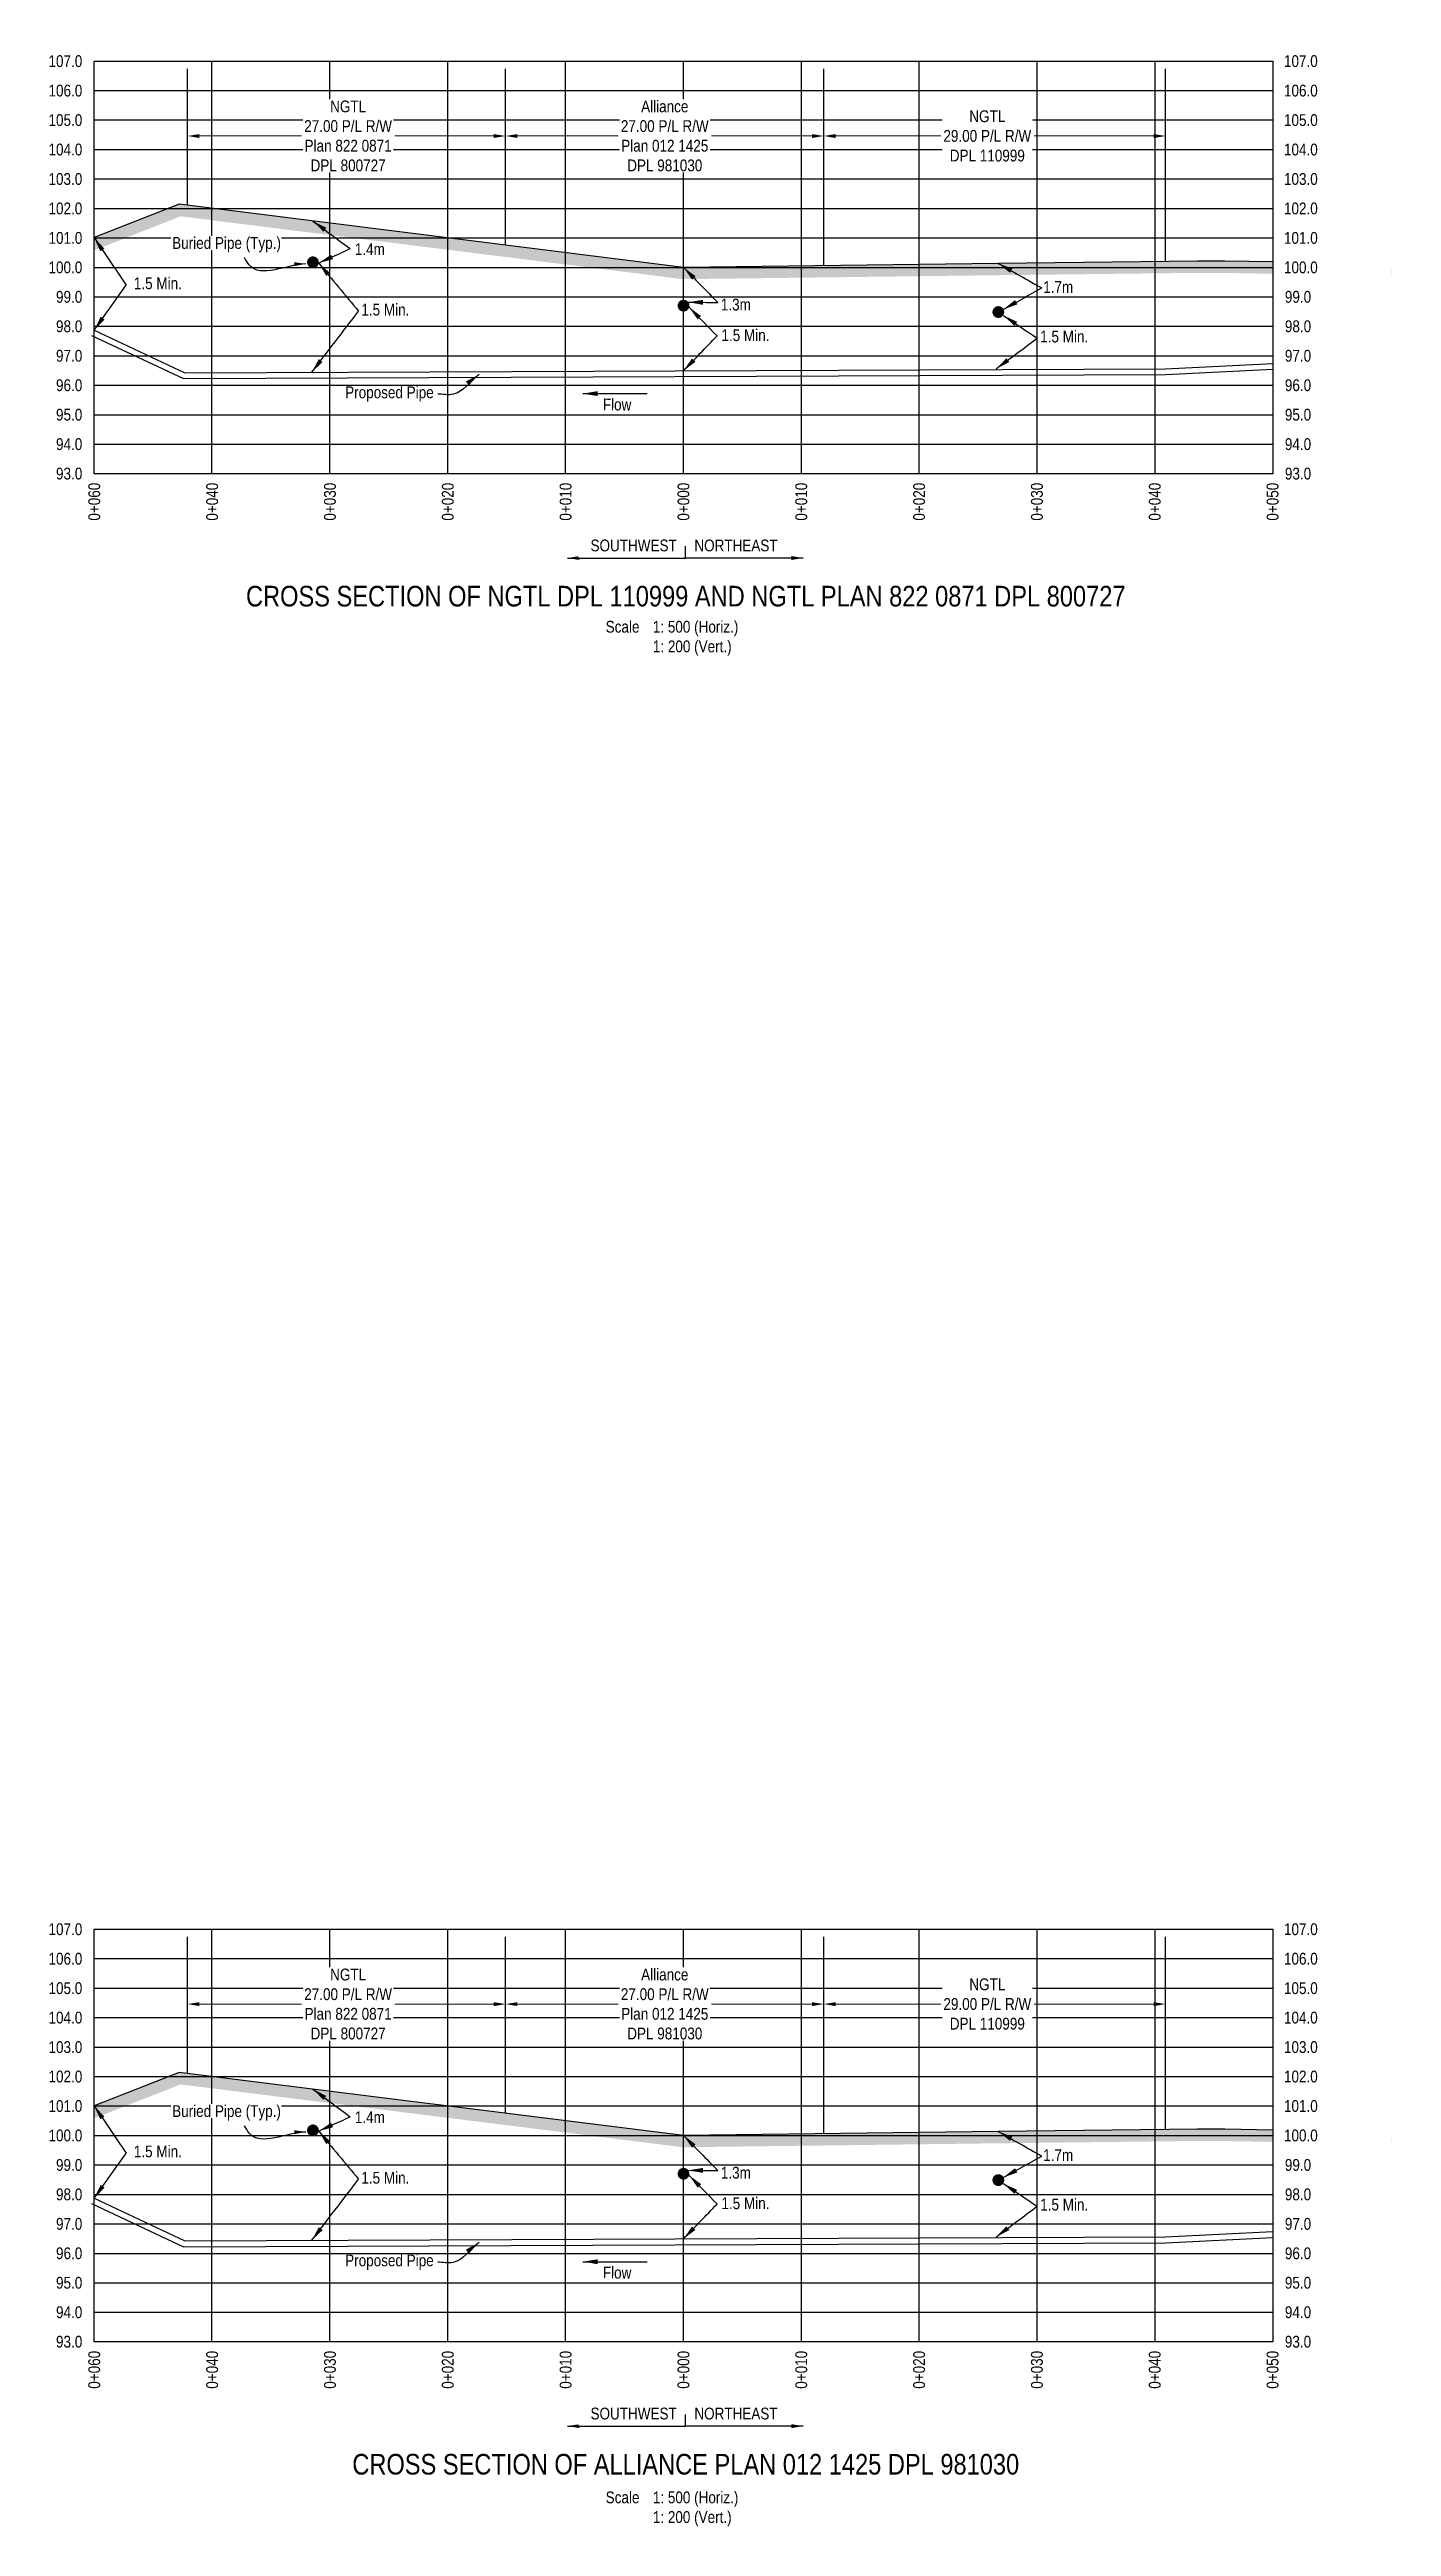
# Model space of a CAD drawing. Extents: x 413456 to 426437, y 6044251 to 6059667.
# Drawn here: x 414857 to 415995, y 6051810 to 6053910 of the extents above; entities that cross this region are included whole.
import ezdxf
from ezdxf.enums import TextEntityAlignment as Align

# ---------------------------------------------------------------- set-up
doc = ezdxf.new("R2010")
doc.units = 0
doc.header["$LTSCALE"] = 5
doc.header["$PDSIZE"] = 0.5
doc.linetypes.add('foc-TOPO', pattern=[1, 0.2, -0.8])
doc.layers.get('Defpoints').update_dxf_attribs({"color": 9})
for name, color, linetype in [('AS-PIPE-UG-T', 44, 'Continuous'), ('CG-NOTES', 7, 'Continuous'), ('DETAIL-T', 7, 'Continuous'), ('L-BD', 7, 'Continuous'), ('L-DETAIL-T', 3, 'Continuous'), ('L-MON', 1, 'Continuous'), ('P-CROSSINGS-GRID', 8, 'Continuous'), ('P-CROSSINGS-GROUND', 48, 'foc-TOPO'), ('P-CROSSINGS-LINE', 3, 'Continuous'), ('P-PROPOSED', 10, 'Continuous'), ('S-T7', 7, 'Continuous')]:
    doc.layers.add(name, color=color, linetype=linetype)
doc.layers.add('F-RW-T', color=190, linetype='Continuous', lineweight=9)
doc.styles.add('140', font='ARIALN.TTF', dxfattribs={"height": 15})
doc.styles.add('80', font='ARIALN.TTF', dxfattribs={"height": 10})
doc.styles.add('80CG', font='ARIALN.TTF', dxfattribs={"height": 10})
doc.styles.add('80L', font='ARIALN.TTF', dxfattribs={"height": 10})
doc.dimstyles.new('COMPASS', dxfattribs={"dimscale": 5, "dimtxt": 10, "dimasz": 2.5, "dimexe": 0.2, "dimexo": 0.0625, "dimgap": 0.5, "dimtad": 0, "dimtih": 1, "dimtoh": 1, "dimzin": 0, "dimdsep": 46, "dimtxsty": '80', "dimcen": 0.1, "dimse1": 1, "dimse2": 1, "dimclrd": 256, "dimclrt": 256, "dimaunit": 1, "dimadec": 4, "dimazin": 0, "dimtfac": 0.06, "dimtofl": 0, "dimtmove": 0, "dimatfit": 1, "dimfxl": 0.2, "dimtolj": 1, "dimtzin": 0, "dimlwd": -1, "dimarcsym": 0})
doc.dimstyles.new('Compass 5 000', dxfattribs={"dimscale": 5, "dimtxt": 9, "dimasz": 2, "dimexe": 0.2, "dimexo": 0.0625, "dimgap": 0.5, "dimtad": 0, "dimtih": 1, "dimtoh": 1, "dimzin": 0, "dimdsep": 46, "dimtxsty": '80CG', "dimcen": 0.1, "dimse1": 1, "dimse2": 1, "dimclrd": 256, "dimclrt": 256, "dimaunit": 1, "dimadec": 4, "dimazin": 0, "dimtfac": 0.06, "dimtofl": 0, "dimtmove": 0, "dimatfit": 1, "dimfxl": 0.2, "dimtolj": 1, "dimtzin": 0, "dimlwd": -1, "dimarcsym": 0})

msp = doc.modelspace()

# ---------------------------------------------------------------- texts
at = {"style": '80'}
for s, p in [('0+060', (414894.42, 6053543.004)), ('0+040', (414994.42, 6053543.004)), ('0+030', (415094.367, 6053543.004)), ('0+020', (415194.315, 6053543.004)), ('0+010', (415294.262, 6053543.004)), ('0+000', (415394.209, 6053543.004)), ('0+010', (415494.157, 6053543.004)), ('0+020', (415594.104, 6053543.004)), ('0+030', (415694.051, 6053543.004)), ('0+040', (415793.998, 6053543.004)), ('0+050', (415893.946, 6053543.004)), ('0+060', (414894.42, 6051958.612)), ('0+040', (414994.42, 6051958.612)), ('0+030', (415094.367, 6051958.612)), ('0+020', (415194.315, 6051958.612)), ('0+010', (415294.262, 6051958.612)), ('0+000', (415394.209, 6051958.612)), ('0+010', (415494.157, 6051958.612)), ('0+020', (415594.104, 6051958.612)), ('0+030', (415694.051, 6051958.612)), ('0+040', (415793.998, 6051958.612)), ('0+050', (415893.946, 6051958.612))]:
    msp.add_text(s, height=9.9947, rotation=90, dxfattribs=at).set_placement(p, align=Align.MIDDLE_RIGHT)
at = {"attachment_point": 1, "style": '80'}
for s, insert, char_height, width in [('1.4m', (415115.501, 6053746.093), 9.9947, 24.82089), ('1.7m', (415699.384, 6053713.992), 9.9947, 24.82089), ('\\pxql;1.5 Min.', (415121.011, 6053694.779), 9.99473, 62.10954), ('1.3m', (415425.965, 6053699.112), 9.9947, 24.82089), ('\\pxql;1.5 Min.', (415426.479, 6053673.149), 9.99473, 62.10954), ('\\pxql;1.5 Min.', (415696.845, 6053672.007), 9.99473, 62.10954), ('1.4m', (415115.501, 6052161.701), 9.9947, 24.82089), ('1.7m', (415699.384, 6052129.6), 9.9947, 24.82089), ('\\pxql;1.5 Min.', (415121.011, 6052110.386), 9.99473, 62.10954), ('1.3m', (415425.965, 6052114.719), 9.9947, 24.82089), ('\\pxql;1.5 Min.', (415426.479, 6052088.757), 9.99473, 62.10954), ('\\pxql;1.5 Min.', (415696.845, 6052087.615), 9.99473, 62.10954)]:
    msp.add_mtext(s, dxfattribs=dict(at, insert=insert, char_height=char_height, width=width))
at = {"layer": 'DETAIL-T', "char_height": 9.99473, "attachment_point": 1, "style": '80L'}
for insert in [(415328.295, 6053425.875), (415328.295, 6051839.317)]:
    msp.add_mtext_dynamic_manual_height_columns('Scale^I1: 500 (Horiz.)\\P^I1: 200 (Vert.)', width=216.80138, gutter_width=44.937, heights=[0], dxfattribs=dict(at, insert=insert))
at = {"layer": 'L-BD', "style": '80'}
for p in [(415107.302, 6053611.68), (415107.302, 6052027.288)]:
    msp.add_text('Proposed Pipe', height=9.99473, dxfattribs=at).set_placement(p, align=Align.BOTTOM_LEFT)
for p in [(415325.792, 6053601.476), (415325.792, 6052017.083)]:
    msp.add_text('Flow', height=9.9947, rotation=359.345989, dxfattribs=at).set_placement(p, align=Align.BOTTOM_LEFT)
at = {"layer": 'L-DETAIL-T', "char_height": 17.49078, "attachment_point": 2, "rotation": 0, "style": '140'}
for s, insert, width in [('CROSS SECTION OF NGTL DPL 110999 AND NGTL PLAN 822 0871 DPL 800727', (415396.195, 6053455.566), 806.89517), ('CROSS SECTION OF ALLIANCE PLAN 012 1425 DPL 981030', (415396.195, 6051871.174), 654.12096)]:
    msp.add_mtext(s, dxfattribs=dict(at, insert=insert, width=width))
at = {"layer": 'S-T7', "style": '80'}
for s, p in [('107.0', (414884.301, 6053900.589)), ('107.0', (415932.284, 6053900.589)), ('106.0', (414884.301, 6053875.589)), ('106.0', (415932.284, 6053875.589)), ('105.0', (414884.301, 6053850.602)), ('105.0', (415932.284, 6053850.602)), ('104.0', (414884.301, 6053825.616)), ('104.0', (415932.284, 6053825.616)), ('103.0', (414884.301, 6053800.629)), ('103.0', (415932.284, 6053800.629)), ('102.0', (414884.301, 6053775.642)), ('102.0', (415932.284, 6053775.642)), ('101.0', (414884.301, 6053750.655)), ('101.0', (415932.284, 6053750.655)), ('100.0', (414884.301, 6053725.668)), ('100.0', (415932.284, 6053725.668)), ('99.0', (414884.301, 6053700.681)), ('99.0', (415926.687, 6053700.681)), ('98.0', (414884.301, 6053675.695)), ('98.0', (415926.687, 6053675.695)), ('97.0', (414884.301, 6053650.708)), ('97.0', (415926.687, 6053650.708)), ('96.0', (414884.301, 6053625.721)), ('96.0', (415926.687, 6053625.721)), ('95.0', (414884.301, 6053600.734)), ('95.0', (415926.687, 6053600.734)), ('94.0', (414884.301, 6053575.747)), ('94.0', (415926.687, 6053575.747)), ('93.0', (414884.301, 6053550.76)), ('93.0', (415926.687, 6053550.76)), ('107.0', (414884.301, 6052316.197)), ('107.0', (415932.284, 6052316.197)), ('106.0', (414884.301, 6052291.197)), ('106.0', (415932.284, 6052291.197)), ('105.0', (414884.301, 6052266.21)), ('105.0', (415932.284, 6052266.21)), ('104.0', (414884.301, 6052241.223)), ('104.0', (415932.284, 6052241.223)), ('103.0', (414884.301, 6052216.236)), ('103.0', (415932.284, 6052216.236)), ('102.0', (414884.301, 6052191.25)), ('102.0', (415932.284, 6052191.25)), ('101.0', (414884.301, 6052166.263)), ('101.0', (415932.284, 6052166.263)), ('100.0', (414884.301, 6052141.276)), ('100.0', (415932.284, 6052141.276)), ('99.0', (414884.301, 6052116.289)), ('99.0', (415926.687, 6052116.289)), ('98.0', (414884.301, 6052091.302)), ('98.0', (415926.687, 6052091.302)), ('97.0', (414884.301, 6052066.315)), ('97.0', (415926.687, 6052066.315)), ('96.0', (414884.301, 6052041.329)), ('96.0', (415926.687, 6052041.329)), ('95.0', (414884.301, 6052016.342)), ('95.0', (415926.687, 6052016.342)), ('94.0', (414884.301, 6051991.355)), ('94.0', (415926.687, 6051991.355)), ('93.0', (414884.301, 6051966.368)), ('93.0', (415926.687, 6051966.368))]:
    msp.add_text(s, height=9.9947, dxfattribs=at).set_placement(p, align=Align.MIDDLE_RIGHT)

# ---------------------------------------------------------------- blocks, each defined once
blk = doc.blocks.new('*D198')
at = {"layer": 'Defpoints', "color": 0, "transparency": 16777216}
for p in [(415513.3, 6052302.4), (415803.2, 6052302.4), (415803.2, 6052252.7)]:
    blk.add_point(p, dxfattribs=at)
at = {"layer": 'F-RW-T', "transparency": 16777216}
for p, q in [((415523.3, 6052252.7), (415612.5, 6052252.7)), ((415793.2, 6052252.7), (415691.6, 6052252.7))]:
    blk.add_line(p, q, dxfattribs=at)
for points in [[(415523.3, 6052254.3), (415523.3, 6052251), (415513.3, 6052252.7)], [(415793.2, 6052254.3), (415793.2, 6052251), (415803.2, 6052252.7)]]:
    blk.add_solid(points, dxfattribs=at)
at = {"layer": 'F-RW-T', "transparency": 16777216, "insert": (415652, 6052252.7), "char_height": 10, "attachment_point": 5, "style": '80CG', "bg_fill": 3, "box_fill_scale": 1.1, "bg_fill_color": 256, "bg_fill_true_color": 13158600, "bg_fill_transparency": 0}
blk.add_mtext('\\A1;NGTL\\P29.00 P/L R/W\\PDPL 110999', dxfattribs=at)
blk = doc.blocks.new('*D199')
at = {"layer": 'Defpoints', "color": 0, "transparency": 16777216}
for p in [(415243.4, 6052280.7), (415513.3, 6052280.7), (415513.3, 6052252.7)]:
    blk.add_point(p, dxfattribs=at)
at = {"layer": 'F-RW-T', "transparency": 16777216}
for p, q in [((415253.4, 6052252.7), (415338.8, 6052252.7)), ((415503.3, 6052252.7), (415417.9, 6052252.7))]:
    blk.add_line(p, q, dxfattribs=at)
for points in [[(415253.4, 6052254.3), (415253.4, 6052251), (415243.4, 6052252.7)], [(415503.3, 6052254.3), (415503.3, 6052251), (415513.3, 6052252.7)]]:
    blk.add_solid(points, dxfattribs=at)
at = {"layer": 'F-RW-T', "transparency": 16777216, "insert": (415378.4, 6052252.7), "char_height": 10, "attachment_point": 5, "style": '80CG', "bg_fill": 3, "box_fill_scale": 1.1, "bg_fill_color": 256, "bg_fill_true_color": 13158600, "bg_fill_transparency": 0}
blk.add_mtext('\\A1;Alliance\\P27.00 P/L R/W\\PPlan 012 1425\\PDPL 981030', dxfattribs=at)
blk = doc.blocks.new('*D200')
at = {"layer": 'Defpoints', "color": 0, "transparency": 16777216}
for p in [(414973.6, 6052302.4), (415243.4, 6052302.4), (414973.6, 6052252.7)]:
    blk.add_point(p, dxfattribs=at)
at = {"layer": 'F-RW-T', "transparency": 16777216}
for p, q in [((414983.6, 6052252.7), (415070.3, 6052252.7)), ((415233.4, 6052252.7), (415149.4, 6052252.7))]:
    blk.add_line(p, q, dxfattribs=at)
for points in [[(414983.6, 6052254.3), (414983.6, 6052251), (414973.6, 6052252.7)], [(415233.4, 6052254.3), (415233.4, 6052251), (415243.4, 6052252.7)]]:
    blk.add_solid(points, dxfattribs=at)
at = {"layer": 'F-RW-T', "transparency": 16777216, "insert": (415109.8, 6052252.7), "char_height": 10, "attachment_point": 5, "style": '80CG', "bg_fill": 3, "box_fill_scale": 1.1, "bg_fill_color": 256, "bg_fill_true_color": 13158600, "bg_fill_transparency": 0}
blk.add_mtext('\\A1;NGTL\\P27.00 P/L R/W\\PPlan 822 0871\\PDPL 800727', dxfattribs=at)
blk = doc.blocks.new('PLIA')
at = {"color": 255, "const_width": 1}
blk.add_lwpolyline([(-0.5, 0, 1), (0.5, 0, 1)], format="xyb", close=True, dxfattribs=at)
blk = doc.blocks.new('PLIAA')
blk.add_blockref('PLIA', (0, 0))
blk = doc.blocks.new('PLIB')
at = {"color": 1}
blk.add_circle((0, 0), 0.8, dxfattribs=at)
blk = doc.blocks.new('PLIBB')
blk.add_blockref('PLIB', (0, 0))
blk = doc.blocks.new('PLICC')
for name in ['PLIAA', 'PLIBB']:
    blk.add_blockref(name, (0, 0))
blk = doc.blocks.new('SYM_I_PL')
blk.add_blockref('PLICC', (0, 0))
blk = doc.blocks.new('*D243')
at = {"layer": 'Defpoints', "color": 0, "transparency": 16777216}
for p in [(415513.3, 6053886.8), (415803.2, 6053886.8), (415803.2, 6053837.1)]:
    blk.add_point(p, dxfattribs=at)
at = {"layer": 'F-RW-T', "transparency": 16777216}
for p, q in [((415523.3, 6053837.1), (415612.5, 6053837.1)), ((415793.2, 6053837.1), (415691.6, 6053837.1))]:
    blk.add_line(p, q, dxfattribs=at)
for points in [[(415523.3, 6053838.7), (415523.3, 6053835.4), (415513.3, 6053837.1)], [(415793.2, 6053838.7), (415793.2, 6053835.4), (415803.2, 6053837.1)]]:
    blk.add_solid(points, dxfattribs=at)
at = {"layer": 'F-RW-T', "transparency": 16777216, "insert": (415652, 6053837.1), "char_height": 10, "attachment_point": 5, "style": '80CG', "bg_fill": 3, "box_fill_scale": 1.1, "bg_fill_color": 256, "bg_fill_true_color": 13158600, "bg_fill_transparency": 0}
blk.add_mtext('\\A1;NGTL\\P29.00 P/L R/W\\PDPL 110999', dxfattribs=at)
blk = doc.blocks.new('*D244')
at = {"layer": 'Defpoints', "color": 0, "transparency": 16777216}
for p in [(415243.4, 6053865.1), (415513.3, 6053865.1), (415513.3, 6053837.1)]:
    blk.add_point(p, dxfattribs=at)
at = {"layer": 'F-RW-T', "transparency": 16777216}
for p, q in [((415253.4, 6053837.1), (415338.8, 6053837.1)), ((415503.3, 6053837.1), (415417.9, 6053837.1))]:
    blk.add_line(p, q, dxfattribs=at)
for points in [[(415253.4, 6053838.7), (415253.4, 6053835.4), (415243.4, 6053837.1)], [(415503.3, 6053838.7), (415503.3, 6053835.4), (415513.3, 6053837.1)]]:
    blk.add_solid(points, dxfattribs=at)
at = {"layer": 'F-RW-T', "transparency": 16777216, "insert": (415378.4, 6053837.1), "char_height": 10, "attachment_point": 5, "style": '80CG', "bg_fill": 3, "box_fill_scale": 1.1, "bg_fill_color": 256, "bg_fill_true_color": 13158600, "bg_fill_transparency": 0}
blk.add_mtext('\\A1;Alliance\\P27.00 P/L R/W\\PPlan 012 1425\\PDPL 981030', dxfattribs=at)
blk = doc.blocks.new('*D245')
at = {"layer": 'Defpoints', "color": 0, "transparency": 16777216}
for p in [(414973.6, 6053886.8), (415243.4, 6053886.8), (414973.6, 6053837.1)]:
    blk.add_point(p, dxfattribs=at)
at = {"layer": 'F-RW-T', "transparency": 16777216}
for p, q in [((414983.6, 6053837.1), (415070.3, 6053837.1)), ((415233.4, 6053837.1), (415149.4, 6053837.1))]:
    blk.add_line(p, q, dxfattribs=at)
for points in [[(414983.6, 6053838.7), (414983.6, 6053835.4), (414973.6, 6053837.1)], [(415233.4, 6053838.7), (415233.4, 6053835.4), (415243.4, 6053837.1)]]:
    blk.add_solid(points, dxfattribs=at)
at = {"layer": 'F-RW-T', "transparency": 16777216, "insert": (415109.8, 6053837.1), "char_height": 10, "attachment_point": 5, "style": '80CG', "bg_fill": 3, "box_fill_scale": 1.1, "bg_fill_color": 256, "bg_fill_true_color": 13158600, "bg_fill_transparency": 0}
blk.add_mtext('\\A1;NGTL\\P27.00 P/L R/W\\PPlan 822 0871\\PDPL 800727', dxfattribs=at)

# ---------------------------------------------------------------- hatches: boundary and pattern name
at = {"layer": 'P-CROSSINGS-GROUND'}
h = msp.add_hatch(dxfattribs=at)
h.set_pattern_fill('EARTH', color=256, scale=2.498683, angle=45)
h.set_pattern_definition([(45, (12792.128, -5353.107), (2e-15, 22.438813754), [15.86663737, -15.86663737]), (45, (12787.921, -5348.9), (2e-15, 22.438813754), [15.86663737, -15.86663737]), (45, (12783.714, -5344.692), (2e-15, 22.438813754), [15.86663737, -15.86663737]), (135, (12783.714, -5341.888), (-22.438813754, 2e-15), [15.86663737, -15.86663737]), (135, (12787.921, -5337.68), (-22.438813754, 2e-15), [15.86663737, -15.86663737]), (135, (12792.128, -5333.473), (-22.438813754, 2e-15), [15.86663737, -15.86663737])])
h.paths.add_polyline_path([(415994.296, 6053729.767), (415994.296, 6053719.758), (415994.818, 6053719.785)])
edge = h.paths.add_edge_path()
edge.add_line((414894.296, 6053750.668), (414894.296, 6053740.151))
edge.add_line((414894.296, 6053740.151), (414967.762, 6053768.935))
edge.add_line((414967.762, 6053768.935), (415393.056, 6053715.75))
edge.add_arc((415394.296, 6053725.668), 9.996, 262.871937, 270.718739)
edge.add_line((415394.422, 6053715.673), (415661.46, 6053719.023))
edge.add_line((415661.46, 6053719.023), (415828.157, 6053720.996))
edge.add_line((415828.157, 6053720.996), (415855.58, 6053720.911))
edge.add_line((415855.58, 6053720.911), (415894.296, 6053720.24))
edge.add_line((415894.296, 6053720.24), (415894.296, 6053730.237))
edge.add_line((415894.296, 6053730.237), (415853.58, 6053730.943))
edge.add_line((415853.58, 6053730.943), (415830.386, 6053731.018))
edge.add_line((415830.386, 6053731.018), (415661.335, 6053729.018))
edge.add_line((415661.335, 6053729.018), (415394.296, 6053725.668))
edge.add_line((415394.296, 6053725.668), (414966.481, 6053779.168))
edge.add_line((414966.481, 6053779.168), (414893.74, 6053750.668))
edge.add_line((414893.74, 6053750.668), (414894.296, 6053750.668))
h = msp.add_hatch(dxfattribs=at)
h.set_pattern_fill('EARTH', color=256, scale=2.498683, angle=45)
h.set_pattern_definition([(45, (12792.128, -6937.5), (2e-15, 22.438813754), [15.86663737, -15.86663737]), (45, (12787.921, -6933.292), (2e-15, 22.438813754), [15.86663737, -15.86663737]), (45, (12783.714, -6929.085), (2e-15, 22.438813754), [15.86663737, -15.86663737]), (135, (12783.714, -6926.28), (-22.438813754, 2e-15), [15.86663737, -15.86663737]), (135, (12787.921, -6922.073), (-22.438813754, 2e-15), [15.86663737, -15.86663737]), (135, (12792.128, -6917.865), (-22.438813754, 2e-15), [15.86663737, -15.86663737])])
h.paths.add_polyline_path([(415994.296, 6052145.375), (415994.296, 6052135.365), (415994.818, 6052135.393)])
edge = h.paths.add_edge_path()
edge.add_line((414894.296, 6052166.276), (414894.296, 6052155.758))
edge.add_line((414894.296, 6052155.758), (414967.762, 6052184.542))
edge.add_line((414967.762, 6052184.542), (415393.056, 6052131.357))
edge.add_arc((415394.296, 6052141.276), 9.996, 262.871937, 270.718739)
edge.add_line((415394.422, 6052131.281), (415661.46, 6052134.631))
edge.add_line((415661.46, 6052134.631), (415828.157, 6052136.603))
edge.add_line((415828.157, 6052136.603), (415855.58, 6052136.519))
edge.add_line((415855.58, 6052136.519), (415894.296, 6052135.848))
edge.add_line((415894.296, 6052135.848), (415894.296, 6052145.845))
edge.add_line((415894.296, 6052145.845), (415853.58, 6052146.551))
edge.add_line((415853.58, 6052146.551), (415830.386, 6052146.626))
edge.add_line((415830.386, 6052146.626), (415661.335, 6052144.626))
edge.add_line((415661.335, 6052144.626), (415394.296, 6052141.276))
edge.add_line((415394.296, 6052141.276), (414966.481, 6052194.776))
edge.add_line((414966.481, 6052194.776), (414893.74, 6052166.276))
edge.add_line((414893.74, 6052166.276), (414894.296, 6052166.276))

# ---------------------------------------------------------------- linework, layer by layer
at = {"layer": 'CG-NOTES'}
for p, q in [((415395.915, 6053479.14), (415395.915, 6053489.135)), ((415395.915, 6051894.748), (415395.915, 6051904.742))]:
    msp.add_line(p, q, dxfattribs=at)
at = {"layer": 'L-BD', "flags": 128}
for points in [[(414973.555, 6053778.284), (414973.555, 6053894.183)], [(415243.438, 6053744.534), (415243.438, 6053894.183)], [(415513.32, 6053727.161), (415513.32, 6053894.183)], [(415803.193, 6053730.697), (415803.193, 6053894.183)], [(414973.555, 6052193.891), (414973.555, 6052309.79)], [(415243.438, 6052160.141), (415243.438, 6052309.79)], [(415513.32, 6052142.769), (415513.32, 6052309.79)], [(415803.193, 6052146.304), (415803.193, 6052309.79)]]:
    msp.add_lwpolyline(points, dxfattribs=at)
at = {"layer": 'P-CROSSINGS-GRID', "color": 8}
for p, q in [((414894.296, 6053875.668), (415894.296, 6053875.668)), ((414894.296, 6053850.668), (415894.296, 6053850.668)), ((414894.296, 6053825.668), (415894.296, 6053825.668)), ((414894.296, 6053800.668), (415894.296, 6053800.668)), ((414894.296, 6053775.668), (415894.296, 6053775.668)), ((414894.296, 6053750.668), (415894.296, 6053750.668)), ((414894.296, 6053725.668), (415894.296, 6053725.668)), ((414894.296, 6053700.668), (415894.296, 6053700.668)), ((414894.296, 6053675.668), (415894.296, 6053675.668)), ((414894.296, 6053650.668), (415894.296, 6053650.668)), ((414894.296, 6053625.668), (415894.296, 6053625.668)), ((414894.296, 6053600.668), (415894.296, 6053600.668)), ((414894.296, 6053575.668), (415894.296, 6053575.668)), ((414894.296, 6052291.276), (415894.296, 6052291.276)), ((414894.296, 6052266.276), (415894.296, 6052266.276)), ((414894.296, 6052241.276), (415894.296, 6052241.276)), ((414894.296, 6052216.276), (415894.296, 6052216.276)), ((414894.296, 6052191.276), (415894.296, 6052191.276)), ((414894.296, 6052166.276), (415894.296, 6052166.276)), ((414894.296, 6052141.276), (415894.296, 6052141.276)), ((414894.296, 6052116.276), (415894.296, 6052116.276)), ((414894.296, 6052091.276), (415894.296, 6052091.276)), ((414894.296, 6052066.276), (415894.296, 6052066.276)), ((414894.296, 6052041.276), (415894.296, 6052041.276)), ((414894.296, 6052016.276), (415894.296, 6052016.276)), ((414894.296, 6051991.276), (415894.296, 6051991.276))]:
    msp.add_line(p, q, dxfattribs=at)
for points in [[(415894.296, 6053575.668), (415894.296, 6053550.668), (414894.296, 6053550.668), (414894.296, 6053575.668), (414894.296, 6053900.668), (415894.296, 6053900.668), (415894.296, 6053575.668)], [(414994.296, 6053550.668), (414994.296, 6053575.668), (414994.296, 6053900.668)], [(415094.296, 6053550.668), (415094.296, 6053575.668), (415094.296, 6053900.668)], [(415194.296, 6053550.668), (415194.296, 6053575.668), (415194.296, 6053900.668)], [(415294.296, 6053550.668), (415294.296, 6053575.668), (415294.296, 6053900.668)], [(415394.296, 6053550.668), (415394.296, 6053575.668), (415394.296, 6053900.668)], [(415494.296, 6053550.668), (415494.296, 6053575.668), (415494.296, 6053900.668)], [(415594.296, 6053550.668), (415594.296, 6053575.668), (415594.296, 6053900.668)], [(415694.296, 6053550.668), (415694.296, 6053575.668), (415694.296, 6053900.668)], [(415794.296, 6053550.668), (415794.296, 6053575.668), (415794.296, 6053900.668)], [(415894.296, 6051991.276), (415894.296, 6051966.276), (414894.296, 6051966.276), (414894.296, 6051991.276), (414894.296, 6052316.276), (415894.296, 6052316.276), (415894.296, 6051991.276)], [(414994.296, 6051966.276), (414994.296, 6051991.276), (414994.296, 6052316.276)], [(415094.296, 6051966.276), (415094.296, 6051991.276), (415094.296, 6052316.276)], [(415194.296, 6051966.276), (415194.296, 6051991.276), (415194.296, 6052316.276)], [(415294.296, 6051966.276), (415294.296, 6051991.276), (415294.296, 6052316.276)], [(415394.296, 6051966.276), (415394.296, 6051991.276), (415394.296, 6052316.276)], [(415494.296, 6051966.276), (415494.296, 6051991.276), (415494.296, 6052316.276)], [(415594.296, 6051966.276), (415594.296, 6051991.276), (415594.296, 6052316.276)], [(415694.296, 6051966.276), (415694.296, 6051991.276), (415694.296, 6052316.276)], [(415794.296, 6051966.276), (415794.296, 6051991.276), (415794.296, 6052316.276)]]:
    msp.add_lwpolyline(points, dxfattribs=at)
at = {"layer": 'P-CROSSINGS-LINE'}
for points in [[(415894.296, 6053730.237), (415853.58, 6053730.943), (415830.386, 6053731.018), (415661.335, 6053729.018), (415394.296, 6053725.668), (414966.481, 6053779.168), (414894.296, 6053750.886)], [(415894.296, 6052145.845), (415853.58, 6052146.551), (415830.386, 6052146.626), (415661.335, 6052144.626), (415394.296, 6052141.276), (414966.481, 6052194.776), (414894.296, 6052166.494)]]:
    msp.add_lwpolyline(points, dxfattribs=at)
at = {"layer": 'P-PROPOSED', "flags": 128}
for points in [[(414892.174, 6053667.852), (414970.167, 6053631.276), (415803.327, 6053634.729), (415894.296, 6053639.227)], [(414894.296, 6053672.377), (414971.271, 6053636.279), (415803.193, 6053639.727), (415894.296, 6053644.231)], [(414894.296, 6052087.984), (414971.271, 6052051.886), (415803.193, 6052055.334), (415894.296, 6052059.839)], [(414892.174, 6052083.46), (414970.167, 6052046.884), (415803.327, 6052050.337), (415894.296, 6052054.835)]]:
    msp.add_lwpolyline(points, dxfattribs=at)

# ---------------------------------------------------------------- block references
at = {"layer": 'L-MON', "xscale": 4.997366099999905, "yscale": 4.997366099999905, "zscale": 4.997366099999905}
for p in [(415079.98, 6053729.99), (415394.296, 6053693.182), (415661.335, 6053687.786), (415079.98, 6052145.598), (415394.296, 6052108.79), (415661.335, 6052103.394)]:
    msp.add_blockref('SYM_I_PL', p, dxfattribs=at)

msp.set_redraw_order([(e.dxf.handle, doc.entitydb.next_handle()) for e in msp.query("TEXT MTEXT ATTDEF DIMENSION ARC_DIMENSION")])  # texts and dimensions are drawn at this point

# ---------------------------------------------------------------- leaders
at = {"path_type": 1}
for points in [[(415084.845, 6053729.344), (415111.63, 6053741.534)], [(415394.296, 6053725.668), (415423.288, 6053695.945)], [(415661.335, 6053729.018), (415698.159, 6053708.205)], [(415665.553, 6053690.019), (415698.159, 6053708.205)], [(415398.222, 6053696.095), (415423.288, 6053695.945)], [(415399.076, 6053691.818), (415422.782, 6053667.488)], [(415394.296, 6053638.032), (415422.782, 6053667.488)], [(415084.845, 6052144.951), (415111.63, 6052157.141)], [(415394.296, 6052141.276), (415423.288, 6052111.553)], [(415661.335, 6052144.626), (415698.159, 6052123.812)], [(415398.222, 6052111.702), (415423.288, 6052111.553)], [(415399.076, 6052107.426), (415422.782, 6052083.096)], [(415665.553, 6052105.627), (415698.159, 6052123.812)], [(415394.296, 6052053.64), (415422.782, 6052083.096)]]:
    msp.add_leader(points, dimstyle='COMPASS', override={"dimgap": 0.5, "dimtad": 0}, dxfattribs=at)
for points in [[(415084.845, 6053729.344), (415118.64, 6053688.473)], [(415078.967, 6053636.725), (415118.64, 6053688.473)], [(415665.754, 6053684.789), (415694.296, 6053665.651)], [(415659.439, 6053639.536), (415694.296, 6053665.651)], [(415084.845, 6052144.951), (415118.64, 6052104.081)], [(415078.967, 6052052.333), (415118.64, 6052104.081)], [(415665.754, 6052100.396), (415694.296, 6052081.259)], [(415659.439, 6052055.144), (415694.296, 6052081.259)]]:
    msp.add_leader(points, dimstyle='COMPASS', dxfattribs=at)
at = {"layer": 'CG-NOTES', "path_type": 1}
for points in [[(415295.968, 6053479.14), (415395.915, 6053479.14)], [(415495.862, 6053479.14), (415395.915, 6053479.14)], [(415295.968, 6051894.748), (415395.915, 6051894.748)], [(415495.862, 6051894.748), (415395.915, 6051894.748)]]:
    msp.add_leader(points, dimstyle='Compass 5 000', override={"dimgap": 0.5, "dimtad": 0}, dxfattribs=at)
at = {"layer": 'L-BD', "path_type": 1}
for points in [[(415220.851, 6053634.826), (415198.809, 6053617.996), (415185.798, 6053618.165)], [(415308.871, 6053618.578), (415363.423, 6053618.578)], [(415220.851, 6052050.433), (415198.809, 6052033.603), (415185.798, 6052033.773)], [(415308.871, 6052034.185), (415363.423, 6052034.185)]]:
    msp.add_leader(points, dimstyle='COMPASS', override={"dimgap": 0.5, "dimtad": 0}, dxfattribs=at)

# ---------------------------------------------------------------- next in the draw order: texts
at = {"char_height": 9.99473, "width": 39.85389, "attachment_point": 1, "style": '80', "bg_fill": 3, "box_fill_scale": 1.1, "bg_fill_color": 256, "bg_fill_transparency": 0}
for insert in [(414928.042, 6053717.142), (414928.042, 6052132.75)]:
    msp.add_mtext('\\pxql;1.5 Min.', dxfattribs=dict(at, insert=insert))
at = {"color": 3, "char_height": 9.9947, "width": 78.39, "attachment_point": 3, "style": '80', "bg_fill": 2}
for insert in [(415388.551, 6053494.812), (415388.551, 6051910.42)]:
    msp.add_mtext('SOUTHWEST', dxfattribs=dict(at, insert=insert))
at = {"layer": 'AS-PIPE-UG-T', "char_height": 9.99473, "width": 91.67515, "attachment_point": 1, "style": '80', "bg_fill": 3, "box_fill_scale": 1.1, "bg_fill_color": 256, "bg_fill_transparency": 0}
for insert in [(414960.547, 6053751.349), (414960.547, 6052166.957)]:
    msp.add_mtext('Buried Pipe (Typ.)', dxfattribs=dict(at, insert=insert))

# ---------------------------------------------------------------- next in the draw order: dimensions: what is measured, and where the dimension line sits
at = {"layer": 'F-RW-T'}
for base, p1, p2, picture, middle in [((415803.193, 6053837.053), (415513.32, 6053886.823), (415803.193, 6053886.823), '*D243', (415652.021, 6053837.053)), ((415803.193, 6052252.66), (415513.32, 6052302.431), (415803.193, 6052302.431), '*D198', (415652.021, 6052252.66))]:
    dim = msp.add_linear_dim(base=base, p1=p1, p2=p2, angle=0, text='NGTL\\P29.00 P/L R/W\\PDPL 110999', dimstyle='Compass 5 000', override={"dimtfill": 1}, dxfattribs=at)
    dim.commit()
    dim.dimension.update_dxf_attribs({"geometry": picture, "text_midpoint": middle, "dimtype": 161})

# ---------------------------------------------------------------- next in the draw order: texts
at = {"color": 3, "char_height": 9.99473, "width": 71.75862, "attachment_point": 1, "style": '80', "bg_fill": 2}
for insert in [(415403.501, 6053494.812), (415403.501, 6051910.42)]:
    msp.add_mtext('\\pxql;NORTHEAST', dxfattribs=dict(at, insert=insert))

# ---------------------------------------------------------------- next in the draw order: dimensions: what is measured, and where the dimension line sits
at = {"layer": 'F-RW-T'}
for p1, p2, picture, middle in [((415243.438, 6053865.051), (415513.32, 6053865.051), '*D244', (415378.379, 6053837.053)), ((415243.438, 6052280.659), (415513.32, 6052280.659), '*D199', (415378.379, 6052252.66))]:
    dim = msp.add_aligned_dim(p1=p1, p2=p2, distance=-27.998, text='Alliance\\P27.00 P/L R/W\\PPlan 012 1425\\PDPL 981030', dimstyle='Compass 5 000', override={"dimtfill": 1}, dxfattribs=at)
    dim.commit()
    dim.dimension.update_dxf_attribs({"geometry": picture, "text_midpoint": middle})

# ---------------------------------------------------------------- next in the draw order: leaders
at = {"path_type": 1}
for points in [[(414894.296, 6053750.886), (414921.604, 6053710.573)], [(414894.296, 6053672.377), (414921.604, 6053710.573)], [(414894.296, 6052166.494), (414921.604, 6052126.181)], [(414894.296, 6052087.984), (414921.604, 6052126.181)]]:
    msp.add_leader(points, dimstyle='COMPASS', override={"dimgap": 0.5, "dimtad": 0}, dxfattribs=at)
at = {"layer": 'L-BD', "path_type": 1}
for points in [[(415074.052, 6053728.601), (415025.854, 6053727.695), (415021.907, 6053733.972)], [(415074.052, 6052144.209), (415025.854, 6052143.303), (415021.907, 6052149.579)]]:
    msp.add_leader(points, dimstyle='Compass 5 000', override={"dimgap": 0.5, "dimtad": 0}, dxfattribs=at)

# ---------------------------------------------------------------- next in the draw order: dimensions: what is measured, and where the dimension line sits
at = {"layer": 'F-RW-T'}
for base, p1, p2, picture, middle in [((414973.555, 6053837.053), (415243.438, 6053886.823), (414973.555, 6053886.823), '*D245', (415109.816, 6053837.053)), ((414973.555, 6052252.66), (415243.438, 6052302.431), (414973.555, 6052302.431), '*D200', (415109.816, 6052252.66))]:
    dim = msp.add_linear_dim(base=base, p1=p1, p2=p2, angle=180, text='NGTL\\P27.00 P/L R/W\\PPlan 822 0871\\PDPL 800727', dimstyle='Compass 5 000', override={"dimtfill": 1}, dxfattribs=at)
    dim.commit()
    dim.dimension.update_dxf_attribs({"geometry": picture, "text_midpoint": middle, "dimtype": 161})

# ---------------------------------------------------------------- next in the draw order: leaders
at = {"path_type": 1}
for points in [[(415079.98, 6053764.975), (415111.63, 6053741.534)], [(415079.98, 6052180.582), (415111.63, 6052157.141)]]:
    msp.add_leader(points, dimstyle='COMPASS', override={"dimgap": 0.5, "dimtad": 0}, dxfattribs=at)

doc.saveas('drawing.dxf')
